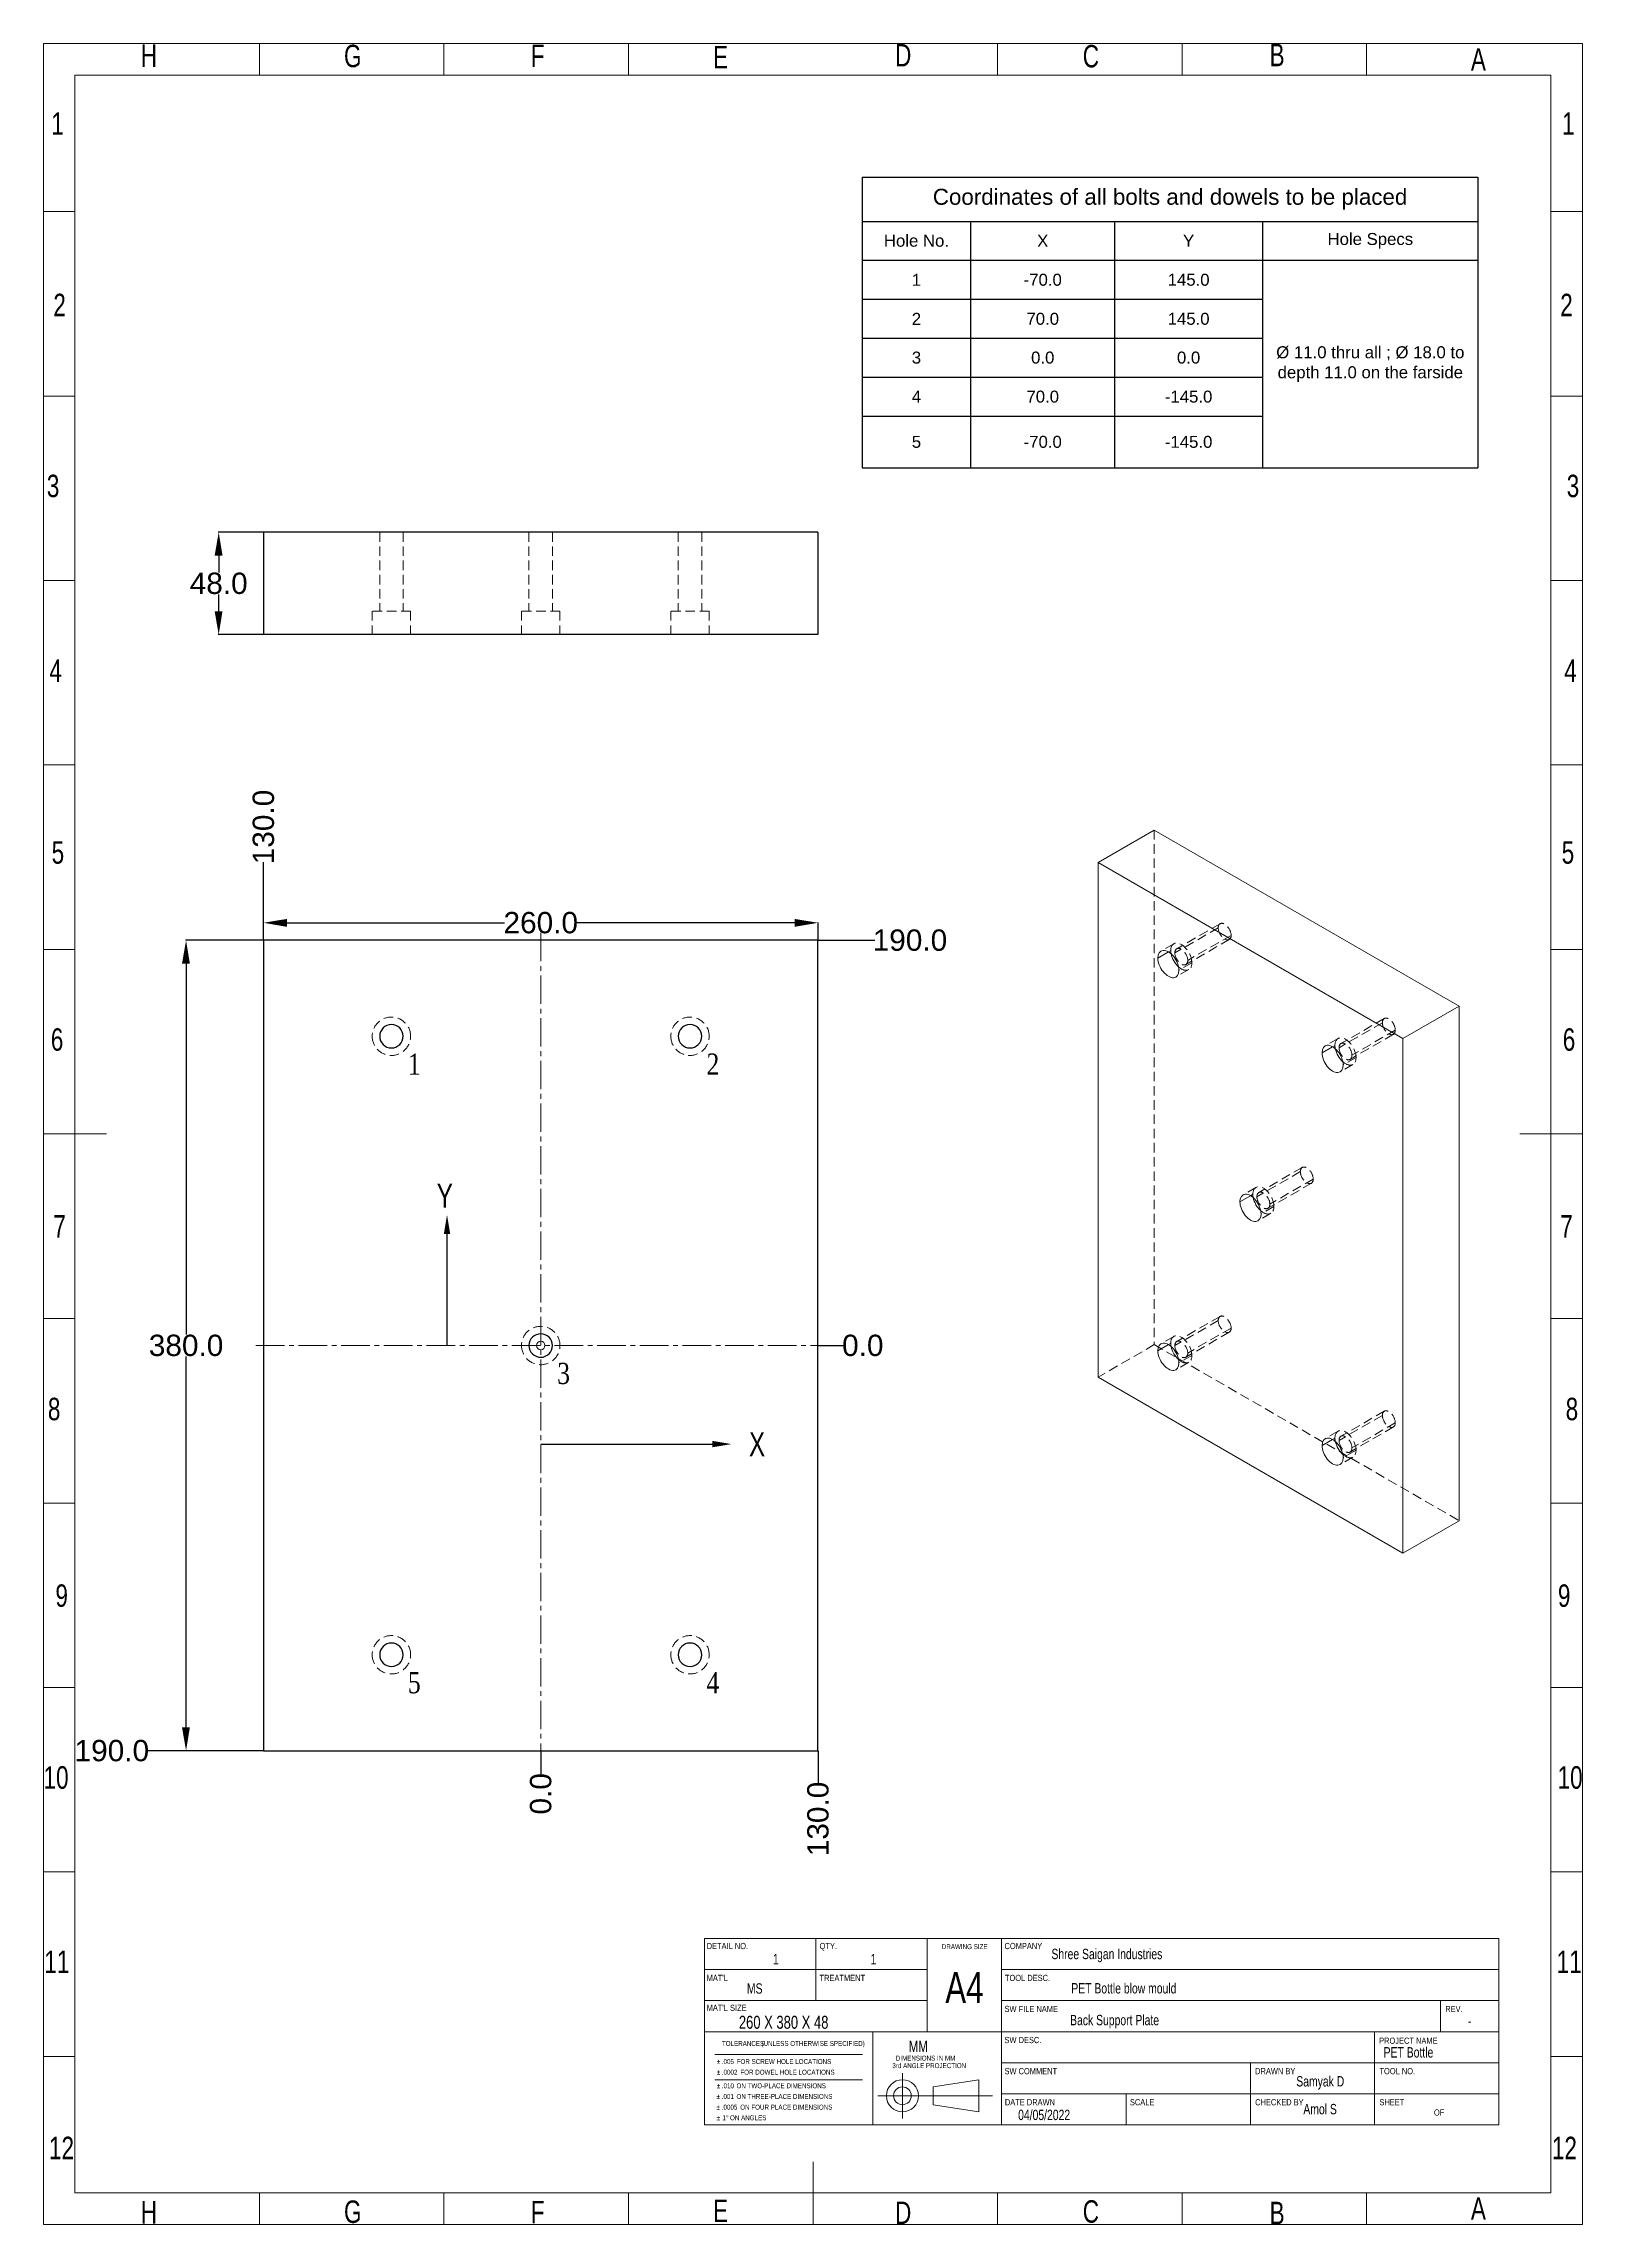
# Model space of a CAD drawing. Header units: millimetres. Extents: x -4200 to 3581, y -7493 to -4075.
# Drawn here: x 2859 to 3581, y -7492 to -6469 of the extents above; entities that cross this region are included whole.
import ezdxf
from ezdxf.enums import TextEntityAlignment as Align

# ---------------------------------------------------------------- set-up
doc = ezdxf.new("R2010")
doc.units = ezdxf.units.MM
doc.header["$LTSCALE"] = 0.7
for name, pattern in [('CENTER2', [28.575, 19.05, -3.175, 3.175, -3.175]), ('HIDDEN', [9.525, 6.35, -3.175]), ('SLD-SOLID', [0])]:
    doc.linetypes.add(name, pattern=pattern)
for name, color, linetype in [('BORDER', 174, 'Continuous'), ('cen lines', 40, 'Continuous'), ('DIM___NOTES', 5, 'SLD-SOLID'), ('txt', 20, 'Continuous')]:
    doc.layers.add(name, color=color, linetype=linetype)
doc.layers.add('dim', color=50, linetype='Continuous', lineweight=5)
doc.layers.add('out txt', color=202, linetype='Continuous', lineweight=13)
doc.styles.add('SLDTEXTSTYLE0', font='TXT', dxfattribs={"width": 0.75})
doc.styles.add('SLDTEXTSTYLE1', font='TXT', dxfattribs={"width": 0.822222})
doc.styles.get("Standard").update_dxf_attribs({"font": 'arial.ttf'})
doc.styles.add('TEXTSTYLE_1', font='times.ttf', dxfattribs={"width": 0.8})
doc.dimstyles.get("Standard").update_dxf_attribs({"dimtxt": 10, "dimasz": 11, "dimexe": 0.18, "dimexo": 0.0625, "dimgap": 0.09, "dimtad": 0, "dimtih": 1, "dimtoh": 1, "dimdec": 1, "dimzin": 0, "dimdsep": 46, "dimtxsty": 'Standard', "dimcen": 0.09, "dimadec": 0, "dimazin": 0, "dimtfac": 1, "dimtdec": 1, "dimtofl": 0, "dimtmove": 0, "dimatfit": 3, "dimfxl": 1, "dimtolj": 1, "dimtzin": 0, "dimarcsym": 0})

msp = doc.modelspace()

# ---------------------------------------------------------------- texts
at = {"color": 3, "char_height": 11.25, "attachment_point": 1, "style": 'SLDTEXTSTYLE0'}
for s, insert in [('Y', (3043.75, -7004.06)), ('X', (3190.15, -7120.55))]:
    msp.add_mtext(s, dxfattribs=dict(at, insert=insert))
at = {"layer": 'BORDER', "color": 2, "linetype": 'Continuous', "lineweight": 9, "style": 'SLDTEXTSTYLE0', "width": 0.75}
for s, height, p in [('1', 4.86, (3201.34, -7371.49)), ('1', 4.86, (3247.13, -7371.49)), ('MS', 4.858, (3189.17, -7385.26)), ('260 X 380 X 48', 6.0722, (3185.39, -7402.07)), ('Back Support Plate ', 4.8578, (3340.69, -7400.06)), ('-', 4.86, (3527.18, -7400.47)), ('Samyak D', 4.858, (3446.74, -7428.78)), ('Amol S', 4.858, (3450.05, -7441.81))]:
    msp.add_text(s, height=height, dxfattribs=at).set_placement(p, align=Align.BOTTOM_LEFT)
at = {"layer": 'BORDER', "color": 3, "linetype": 'Continuous', "lineweight": 9, "style": 'SLDTEXTSTYLE0'}
for s, insert, char_height, attachment_point in [('DETAIL NO.', (3170.28, -7360), 2.915, 1), ('QTY.', (3223.25, -7360), 2.915, 1), ('DRAWING SIZE', (3291.27, -7360.59), 2.3317, 2), ('COMPANY', (3309.94, -7360), 2.915, 1), ('Shree Saigan Industries', (3331.93, -7362.76), 4.8578, 1), ("MAT'L", (3170.28, -7374.97), 2.915, 1), ('TREATMENT', (3223.21, -7374.97), 2.915, 1), ('A4', (3291.12, -7373.67), 14.573, 2), ('TOOL DESC.', (3310.14, -7374.97), 2.915, 1), ('PET Bottle blow mould', (3341.25, -7378.85), 4.8578, 1), ("MAT'L SIZE", (3170.28, -7389), 2.915, 1), ('SW FILE NAME', (3309.94, -7389.51), 2.9146, 1), ('REV.', (3516.57, -7389.51), 2.915, 1), ('SW DESC.', (3309.94, -7404.08), 2.915, 1), ('PROJECT NAME', (3485.58, -7404.4), 2.9146, 1), ('PET Bottle', (3487.69, -7408.88), 4.858, 1), ('SW COMMENT', (3309.94, -7418.66), 2.915, 1), ('DRAWN BY', (3427.44, -7418.66), 2.915, 1), ('TOOL NO.', (3485.73, -7418.66), 2.915, 1), ('DATE DRAWN', (3310.11, -7433.23), 2.915, 1), ('SCALE', (3368.73, -7433.23), 2.915, 1), ('CHECKED BY', (3427.44, -7433.23), 2.915, 1), ('SHEET', (3485.73, -7433.23), 2.915, 1), ('04/05/2022', (3316.32, -7438.22), 4.858, 1), ('OF', (3511.27, -7438.07), 2.915, 1)]:
    msp.add_mtext(s, dxfattribs=dict(at, insert=insert, char_height=char_height, attachment_point=attachment_point))
at = {"layer": 'BORDER', "color": 2, "linetype": 'Continuous', "lineweight": 9}
for s, insert, char_height, attachment_point, style in [('TOLERANCES', (3187.34, -7406), 2.332, 2, 'SLDTEXTSTYLE0'), ('(UNLESS OTHERWISE SPECIFIED)', (3220.2, -7406), 2.3317, 2, 'SLDTEXTSTYLE0'), ('± .005', (3174.97, -7414.46), 2.332, 1, 'SLDTEXTSTYLE0'), ('± .0002', (3174.97, -7419.45), 2.332, 1, 'SLDTEXTSTYLE0'), ('FOR SCREW HOLE LOCATIONS', (3184.37, -7414.46), 2.3317, 1, 'SLDTEXTSTYLE0'), ('FOR DOWEL HOLE LOCATIONS', (3186.09, -7419.45), 2.3317, 1, 'SLDTEXTSTYLE0'), ('± .001', (3174.94, -7430.83), 2.332, 1, 'SLDTEXTSTYLE0'), ('± .010', (3174.98, -7425.82), 2.332, 1, 'SLDTEXTSTYLE0'), ('ON THREE-PLACE DIMENSIONS', (3184.27, -7430.83), 2.3317, 1, 'SLDTEXTSTYLE0'), ('ON TWO-PLACE DIMENSIONS', (3184.3, -7425.82), 2.3317, 1, 'SLDTEXTSTYLE0'), ('± .0005', (3174.92, -7435.84), 2.332, 1, 'SLDTEXTSTYLE0'), ('± 1°', (3174.94, -7440.83), 2.332, 1, 'SLDTEXTSTYLE1'), ('ON ANGLES', (3181.23, -7440.83), 2.332, 1, 'SLDTEXTSTYLE0'), ('ON FOUR PLACE DIMENSIONS', (3186.04, -7435.84), 2.3317, 1, 'SLDTEXTSTYLE0')]:
    msp.add_mtext(s, dxfattribs=dict(at, insert=insert, char_height=char_height, attachment_point=attachment_point, style=style))
at = {"layer": 'txt', "lineweight": 9, "style": 'TEXTSTYLE_1', "width": 0.8}
for s, p in [('1', (3030.21, -6952.94)), ('2', (3170.21, -6952.94)), ('3', (3100.21, -7097.94)), ('5', (3030.21, -7242.94)), ('4', (3170.21, -7242.94))]:
    msp.add_text(s, height=9.94, dxfattribs=at).set_placement(p)

# ---------------------------------------------------------------- blocks, each defined once
blk = doc.blocks.new('*D21')
at = {"layer": 'Defpoints', "color": 0, "transparency": 16777216}
for p in [(2962.5, -6889.9), (3222.5, -6881.7), (3222.5, -6889.9)]:
    blk.add_point(p, dxfattribs=at)
at = {"layer": 'dim', "color": 0, "lineweight": -2, "transparency": 16777216}
for p, q in [((2962.5, -6889.9), (2962.5, -6881.5)), ((2973.5, -6881.7), (3075.5, -6881.7)), ((3211.5, -6881.7), (3109.5, -6881.7)), ((3222.5, -6889.9), (3222.5, -6881.5))]:
    blk.add_line(p, q, dxfattribs=at)
at = {"layer": 'dim', "color": 0, "transparency": 16777216}
for points in [[(2973.5, -6879.9), (2973.5, -6883.6), (2962.5, -6881.7)], [(3211.5, -6879.9), (3211.5, -6883.6), (3222.5, -6881.7)]]:
    blk.add_solid(points, dxfattribs=at)
at = {"layer": 'dim', "color": 0, "lineweight": 9, "transparency": 16777216, "insert": (3092.5, -6881.7), "char_height": 10, "attachment_point": 5}
blk.add_mtext('\\A1;260.0', dxfattribs=at)
blk = doc.blocks.new('*D22')
at = {"layer": 'Defpoints', "color": 0, "transparency": 16777216}
for p in [(2962.5, -6889.9), (2926.2, -7269.9), (2962.5, -7269.9)]:
    blk.add_point(p, dxfattribs=at)
at = {"layer": 'dim', "color": 0, "lineweight": -2, "transparency": 16777216}
for p, q in [((2962.4, -6889.9), (2926, -6889.9)), ((2926.2, -6900.9), (2926.2, -7074.7)), ((2926.2, -7258.9), (2926.2, -7085.1)), ((2962.4, -7269.9), (2926, -7269.9))]:
    blk.add_line(p, q, dxfattribs=at)
at = {"layer": 'dim', "color": 0, "transparency": 16777216}
for points in [[(2924.3, -6900.9), (2928, -6900.9), (2926.2, -6889.9)], [(2924.3, -7258.9), (2928, -7258.9), (2926.2, -7269.9)]]:
    blk.add_solid(points, dxfattribs=at)
at = {"layer": 'dim', "color": 0, "lineweight": 9, "transparency": 16777216, "insert": (2926.2, -7079.9), "char_height": 10, "attachment_point": 5}
blk.add_mtext('\\A1;380.0', dxfattribs=at)
blk = doc.blocks.new('*D23')
at = {"layer": 'Defpoints', "color": 0, "transparency": 16777216}
for p in [(2962.5, -6698.6), (2941.5, -6746.6), (2962.5, -6746.6)]:
    blk.add_point(p, dxfattribs=at)
at = {"layer": 'dim', "color": 0, "lineweight": -2, "transparency": 16777216}
for p, q in [((2962.4, -6698.6), (2941.3, -6698.6)), ((2941.5, -6709.6), (2941.5, -6717.4)), ((2941.5, -6735.6), (2941.5, -6727.8)), ((2962.4, -6746.6), (2941.3, -6746.6))]:
    blk.add_line(p, q, dxfattribs=at)
at = {"layer": 'dim', "color": 0, "transparency": 16777216}
for points in [[(2939.6, -6709.6), (2943.3, -6709.6), (2941.5, -6698.6)], [(2939.6, -6735.6), (2943.3, -6735.6), (2941.5, -6746.6)]]:
    blk.add_solid(points, dxfattribs=at)
at = {"layer": 'dim', "color": 0, "lineweight": 9, "transparency": 16777216, "insert": (2941.5, -6722.6), "char_height": 10, "attachment_point": 5}
blk.add_mtext('\\A1;48.0', dxfattribs=at)
blk = doc.blocks.new('*T20')
at = {"layer": 'txt', "color": 0, "linetype": 'ByBlock', "lineweight": -2, "transparency": 16777216}
for p, q in [((0, 0), (288.6, 0)), ((0, 0), (0, -136.3)), ((288.6, 0), (288.6, -136.3)), ((0, -20.8), (288.6, -20.8)), ((50.8, -20.8), (50.8, -136.3)), ((118.3, -20.8), (118.3, -136.3)), ((187.7, -20.8), (187.7, -136.3)), ((0, -39), (288.6, -39)), ((0, -57.3), (187.7, -57.3)), ((0, -75.6), (187.7, -75.6)), ((0, -93.9), (187.7, -93.9)), ((0, -112.1), (187.7, -112.1)), ((0, -136.3), (288.6, -136.3))]:
    blk.add_line(p, q, dxfattribs=at)
at = {"layer": 'txt', "color": 0, "lineweight": 9, "transparency": 16777216, "attachment_point": 5}
for s, insert, char_height, width in [('Coordinates of all bolts and dowels to be placed', (144.3, -10.4), 7.5, 284.108), ('Hole No.', (25.4, -29.9), 5.62, 47.098), ('X', (84.6, -29.9), 5.62, 63.714), ('Y', (153, -29.9), 5.62, 65.678), ('Hole Specs', (238.2, -29.9), 5.62, 97.118), ('1', (25.4, -48.2), 5.62, 47.098), ('-70.0', (84.6, -48.2), 5.62, 63.714), ('145.0', (153, -48.2), 5.62, 65.678), ('2', (25.4, -66.5), 5.62, 47.098), ('70.0', (84.6, -66.5), 5.62, 63.714), ('145.0', (153, -66.5), 5.62, 65.678), ('3', (25.4, -84.7), 5.62, 47.098), ('0.0', (84.6, -84.7), 5.62, 63.714), ('0.0', (153, -84.7), 5.62, 65.678), ('%%C 11.0 thru all ; %%C 18.0 to depth 11.0 on the farside', (238.2, -87.7), 5.625, 97.118), ('4', (25.4, -103), 5.62, 47.098), ('70.0', (84.6, -103), 5.62, 63.714), ('-145.0', (153, -103), 5.62, 65.678), ('5', (25.4, -124.2), 5.62, 47.098), ('-70.0', (84.6, -124.2), 5.62, 63.714), ('-145.0', (153, -124.2), 5.62, 65.678)]:
    blk.add_mtext(s, dxfattribs=dict(at, insert=insert, char_height=char_height, width=width))
blk = doc.blocks.new('*U18')
at = {"layer": 'cen lines', "color": 0, "linetype": 'CENTER2', "lineweight": 9, "transparency": 16777216}
blk.add_line((0, 193.5), (0, -193.5), dxfattribs=at)
blk = doc.blocks.new('*U19')
at = {"layer": 'cen lines', "color": 0, "linetype": 'CENTER2', "lineweight": 9, "transparency": 16777216}
blk.add_line((-133.5, 0), (133.5, 0), dxfattribs=at)
blk = doc.blocks.new('*D54')
at = {"layer": 'Defpoints', "color": 0, "transparency": 16777216}
for p in [(3092.5, -7079.9), (3222.5, -7079.9), (3234.3, -7079.9)]:
    blk.add_point(p, dxfattribs=at)
at = {"layer": 'dim', "color": 0, "lineweight": -2, "transparency": 16777216}
blk.add_line((3222.5, -7079.9), (3234.3, -7079.9), dxfattribs=at)
at = {"layer": 'dim', "color": 0, "lineweight": 9, "transparency": 16777216, "insert": (3243.5, -7079.9), "char_height": 10, "attachment_point": 5}
blk.add_mtext('\\A1;0.0', dxfattribs=at)
blk = doc.blocks.new('*D55')
at = {"layer": 'Defpoints', "color": 0, "transparency": 16777216}
for p in [(3092.5, -7079.9), (3092.5, -7269.9), (3092.5, -7280.9)]:
    blk.add_point(p, dxfattribs=at)
at = {"layer": 'dim', "color": 0, "lineweight": -2, "transparency": 16777216}
blk.add_line((3092.5, -7270), (3092.5, -7280.9), dxfattribs=at)
at = {"layer": 'dim', "color": 0, "lineweight": 9, "transparency": 16777216, "insert": (3092.5, -7290.1), "char_height": 10, "attachment_point": 5, "rotation": 90}
blk.add_mtext('\\A1;0.0', dxfattribs=at)
blk = doc.blocks.new('*D56')
at = {"layer": 'Defpoints', "color": 0, "transparency": 16777216}
for p in [(3092.5, -7079.9), (3222.5, -7269.9), (3222.5, -7285.4)]:
    blk.add_point(p, dxfattribs=at)
at = {"layer": 'dim', "color": 0, "lineweight": -2, "transparency": 16777216}
blk.add_line((3222.5, -7270), (3222.5, -7285.4), dxfattribs=at)
at = {"layer": 'dim', "color": 0, "lineweight": 9, "transparency": 16777216, "insert": (3222.5, -7301.9), "char_height": 10, "attachment_point": 5, "rotation": 90}
blk.add_mtext('\\A1;130.0', dxfattribs=at)
blk = doc.blocks.new('*D57')
at = {"layer": 'Defpoints', "color": 0, "transparency": 16777216}
for p in [(3092.5, -7079.9), (2907.9, -7269.9), (2962.5, -7269.9)]:
    blk.add_point(p, dxfattribs=at)
at = {"layer": 'dim', "color": 0, "lineweight": -2, "transparency": 16777216}
blk.add_line((2962.4, -7269.9), (2907.9, -7269.9), dxfattribs=at)
at = {"layer": 'dim', "color": 0, "lineweight": 9, "transparency": 16777216, "insert": (2891.4, -7269.9), "char_height": 10, "attachment_point": 5}
blk.add_mtext('\\A1;190.0', dxfattribs=at)
blk = doc.blocks.new('*D58')
at = {"layer": 'Defpoints', "color": 0, "transparency": 16777216}
for p in [(3222.5, -6889.9), (3249.1, -6889.9), (3092.5, -7079.9)]:
    blk.add_point(p, dxfattribs=at)
at = {"layer": 'dim', "color": 0, "lineweight": -2, "transparency": 16777216}
blk.add_line((3222.5, -6889.9), (3249.1, -6889.9), dxfattribs=at)
at = {"layer": 'dim', "color": 0, "lineweight": 9, "transparency": 16777216, "insert": (3265.6, -6889.9), "char_height": 10, "attachment_point": 5}
blk.add_mtext('\\A1;190.0', dxfattribs=at)
blk = doc.blocks.new('*D59')
at = {"layer": 'Defpoints', "color": 0, "transparency": 16777216}
for p in [(2962.5, -6853.3), (2962.5, -6889.9), (3092.5, -7079.9)]:
    blk.add_point(p, dxfattribs=at)
at = {"layer": 'dim', "color": 0, "lineweight": -2, "transparency": 16777216}
blk.add_line((2962.5, -6889.9), (2962.5, -6853.3), dxfattribs=at)
at = {"layer": 'dim', "color": 0, "lineweight": 9, "transparency": 16777216, "insert": (2962.5, -6836.8), "char_height": 10, "attachment_point": 5, "rotation": 90}
blk.add_mtext('\\A1;130.0', dxfattribs=at)
blk = doc.blocks.new('out border')
at = {"layer": 'out txt', "linetype": 'SLD-SOLID'}
for p, q in [((73, 505), (73, 520)), ((161, 505), (161, 520)), ((249, 505), (249, 520)), ((425, 505), (425, 520)), ((513, 505), (513, 520)), ((600.9, 505), (600.9, 520)), ((-15, -505), (-15, 505)), ((-15, 505), (688.9, 505)), ((688.9, 505), (688.9, -505)), ((-15, 439.9), (-29.9, 439.9)), ((688.9, 439.9), (703.9, 439.9)), ((688.9, 439.9), (703.9, 439.9)), ((-15, 351.9), (-29.9, 351.9)), ((688.9, 351.9), (703.9, 351.9)), ((688.9, 351.9), (703.9, 351.9)), ((-15, 264), (-29.9, 264)), ((688.9, 264), (703.9, 264)), ((688.9, 264), (703.9, 264)), ((-15, 176), (-29.9, 176)), ((688.9, 176), (703.9, 176)), ((688.9, 176), (703.9, 176)), ((-15, 88), (-29.9, 88)), ((688.9, 88), (703.9, 88)), ((688.9, 88), (703.9, 88)), ((-29.9, 0), (0, 0)), ((703.9, 0), (674, 0)), ((688.9, 0), (703.9, 0)), ((-15, -88), (-29.9, -88)), ((688.9, -88), (703.9, -88)), ((688.9, -88), (703.9, -88)), ((-15, -176), (-29.9, -176)), ((688.9, -176), (703.9, -176)), ((688.9, -176), (703.9, -176)), ((-15, -264), (-29.9, -264)), ((688.9, -264), (703.9, -264)), ((688.9, -264), (703.9, -264)), ((-15, -351.9), (-29.9, -351.9)), ((688.9, -351.9), (703.9, -351.9)), ((688.9, -351.9), (703.9, -351.9)), ((-15, -439.9), (-29.9, -439.9)), ((688.9, -439.9), (703.9, -439.9)), ((688.9, -439.9), (703.9, -439.9)), ((337, -520), (337, -490.1)), ((688.9, -505), (-15, -505)), ((73, -505), (73, -520)), ((161, -505), (161, -520)), ((249, -505), (249, -520)), ((425, -505), (425, -520)), ((513, -505), (513, -520)), ((600.9, -505), (600.9, -520))]:
    blk.add_line(p, q, dxfattribs=at)
blk.add_lwpolyline([(-29.9, -520), (-29.9, 520), (703.9, 520), (703.9, -520)], close=True, dxfattribs=at)
at = {"layer": 'out txt', "linetype": 'Continuous', "style": 'SLDTEXTSTYLE0'}
for s, insert, char_height, attachment_point in [('H', (20.3, 508.9), 10.7, 8), ('G', (117.5, 508.6), 10.7, 8), ('F', (205.7, 508.8), 10.7, 8), ('E', (292.9, 508.2), 10.7, 8), ('D', (380, 509.1), 10.7, 8), ('C', (469.5, 508.5), 10.7, 8), ('B', (558.3, 509.2), 10.7, 8), ('A', (654.3, 507.1), 10.7, 8), ('1', (-23.3, 487.2), 10.7, 2), ('1', (697.2, 487.2), 10.7, 2), ('2', (-22.3, 400.7), 10.7, 2), ('2', (696.3, 400.7), 10.7, 2), ('3', (-25.4, 314.4), 10.7, 2), ('3', (699.4, 314.4), 10.7, 2), ('4', (-24.2, 226.3), 10.7, 2), ('4', (698.2, 226.3), 10.7, 2), ('5', (-23.1, 139.6), 10.7, 2), ('5', (697, 139.6), 10.7, 2), ('6', (-23.5, 50.4), 10.7, 2), ('6', (697.5, 50.4), 10.7, 2), ('7', (-22.3, -38.7), 10.7, 2), ('7', (696.3, -38.7), 10.7, 2), ('8', (-24.9, -125.8), 10.7, 2), ('8', (698.9, -125.8), 10.7, 2), ('9', (-21.3, -214.8), 10.7, 2), ('9', (695.2, -214.8), 10.7, 2), ('10', (-24, -301.5), 10.73, 2), ('10', (698, -301.5), 10.73, 2), ('11', (-23.6, -389.4), 10.73, 2), ('11', (697.6, -389.4), 10.73, 2), ('12', (-21.4, -478.2), 10.73, 2), ('12', (695.3, -478.2), 10.73, 2), ('H', (20.3, -508.9), 10.7, 2), ('G', (117.5, -508.6), 10.7, 2), ('F', (205.7, -508.8), 10.7, 2), ('E', (292.9, -508.2), 10.7, 2), ('D', (380, -509.1), 10.7, 2), ('C', (469.5, -508.5), 10.7, 2), ('B', (558.3, -509.2), 10.7, 2), ('A', (654.3, -507.1), 10.7, 2)]:
    blk.add_mtext(s, dxfattribs=dict(at, insert=insert, char_height=char_height, attachment_point=attachment_point))
blk = doc.blocks.new('proj')
at = {"color": 3, "linetype": 'Continuous', "lineweight": 9}
for p, q in [((-3434.1, -7322.6), (-3434.1, -7343.8)), ((-3419.7, -7329), (-3398.2, -7325.7)), ((-3419.7, -7329), (-3419.7, -7337.4)), ((-3398.2, -7340.7), (-3398.2, -7325.7)), ((-3445.6, -7333.2), (-3391.8, -7333.2)), ((-3419.7, -7337.4), (-3398.2, -7340.7))]:
    blk.add_line(p, q, dxfattribs=at)
for radius in [7.52, 4.17]:
    blk.add_circle((-3434.1, -7333.2), radius, dxfattribs=at)
at = {"color": 3, "linetype": 'Continuous', "lineweight": 9, "attachment_point": 1, "style": 'SLDTEXTSTYLE0'}
for s, insert, char_height in [('MM', (-3431.1, -7307.4), 5.35), ('3rd ANGLE PROJECTION', (-3438.8, -7317.9), 2.332), ('DIMENSIONS IN MM', (-3437.2, -7314.4), 2.332)]:
    blk.add_mtext(s, dxfattribs=dict(at, insert=insert, char_height=char_height))

# ---------------------------------------------------------------- dimensions: what is measured, and where the dimension line sits
at = {"layer": 'dim', "lineweight": 9}
for base, p1, p2, picture, middle in [((2941.46, -6746.58), (2962.48, -6698.58), (2962.48, -6746.58), '*D23', (2941.46, -6722.58)), ((2926.16, -7269.91), (2962.48, -6889.91), (2962.48, -7269.91), '*D22', (2926.16, -7079.91))]:
    dim = msp.add_linear_dim(base=base, p1=p1, p2=p2, angle=90, dimstyle='Standard', dxfattribs=at)
    dim.commit()
    dim.dimension.update_dxf_attribs({"geometry": picture, "text_midpoint": middle})
for feature_location, offset, dtype, origin, picture, middle in [((2962.48, -6889.91), (0, 36.61), 1, (3092.48, -7079.91), '*D59', (2962.48, -6836.83)), ((3222.48, -6889.91), (26.6, 0), 0, (3092.48, -7079.91), '*D58', (3265.55, -6889.91)), ((3222.48135027, -7079.91283669), (11.82103553, 0), 0, (3092.48135027, -7079.91283669), '*D54', (3243.47833395, -7079.91283669)), ((2962.48, -7269.91), (-54.61, 0), 0, (3092.48, -7079.91), '*D57', (2891.39, -7269.91)), ((3092.48135027, -7269.91283669), (0, -11.02240488), 1, (3092.48135027, -7079.91283669), '*D55', (3092.48135027, -7290.11118973)), ((3222.48, -7269.91), (0, -15.53), 1, (3092.48, -7079.91), '*D56', (3222.48, -7301.91))]:
    dim = msp.add_ordinate_dim(feature_location=feature_location, offset=offset, dtype=dtype, origin=origin, dimstyle='Standard', dxfattribs=at)
    dim.commit()
    dim.dimension.update_dxf_attribs({"geometry": picture, "text_midpoint": middle})
dim = msp.add_linear_dim(base=(3222.48, -6881.72), p1=(2962.48, -6889.91), p2=(3222.48, -6889.91), dimstyle='Standard', dxfattribs=at)
dim.commit()
dim.dimension.update_dxf_attribs({"geometry": '*D21', "text_midpoint": (3092.48, -6881.72), "dimtype": 160})

# ---------------------------------------------------------------- linework, layer by layer
at = {"color": 6, "linetype": 'Continuous', "extrusion": (-2.44929e-16, -1, -2.22045e-16)}
for p, q in [((3222.48, -6698.58), (2962.48, -6698.58)), ((2962.48, -6698.58), (2962.48, -6746.58)), ((3222.48, -6698.58), (3222.48, -6746.58)), ((3222.48, -6746.58), (2962.48, -6746.58))]:
    msp.add_line(p, q, dxfattribs=at)
at = {"color": 3, "linetype": 'HIDDEN', "lineweight": 0, "extrusion": (-2.44929e-16, -1, -2.22045e-16)}
for p, q in [((3016.98, -6698.58), (3016.98, -6735.58)), ((3027.98, -6698.58), (3027.98, -6735.58)), ((3086.98, -6698.58), (3086.98, -6735.58)), ((3097.98, -6698.58), (3097.98, -6735.58)), ((3156.98, -6698.58), (3156.98, -6735.58)), ((3167.98, -6698.58), (3167.98, -6735.58)), ((3013.48, -6735.58), (3013.48, -6746.58)), ((3031.48, -6735.58), (3013.48, -6735.58)), ((3031.48, -6735.58), (3031.48, -6746.58)), ((3083.48, -6735.58), (3083.48, -6746.58)), ((3101.48, -6735.58), (3083.48, -6735.58)), ((3101.48, -6735.58), (3101.48, -6746.58)), ((3153.48, -6735.58), (3153.48, -6746.58)), ((3171.48, -6735.58), (3153.48, -6735.58)), ((3171.48, -6735.58), (3171.48, -6746.58))]:
    msp.add_line(p, q, dxfattribs=at)
at = {"color": 6, "linetype": 'Continuous', "lineweight": 0, "extrusion": (1.66533e-16, 0.816497, 0.57735)}
for p, q in [((3380.17, -6838.22), (3353.78, -6853.46)), ((3523.13, -6920.76), (3380.17, -6838.22)), ((3496.74, -6936), (3353.78, -6853.46)), ((3353.78, -6853.46), (3353.78, -7094.73)), ((3386.77, -6895.36), (3381.82, -6898.22)), ((3523.13, -6920.76), (3496.74, -6936)), ((3523.13, -7162.03), (3523.13, -6920.76)), ((3463.75, -6939.81), (3458.8, -6942.67)), ((3496.74, -7177.26), (3496.74, -6936)), ((3425.26, -7009.65), (3420.31, -7012.5)), ((3386.77, -7079.49), (3381.82, -7082.34)), ((3353.78, -7094.73), (3496.74, -7177.26)), ((3463.75, -7123.93), (3458.8, -7126.79)), ((3523.13, -7162.03), (3496.74, -7177.26))]:
    msp.add_line(p, q, dxfattribs=at)
at = {"color": 3, "linetype": 'HIDDEN', "lineweight": 0, "extrusion": (1.66533e-16, 0.816497, 0.57735)}
for p, q in [((3380.17, -6838.22), (3380.17, -7079.49)), ((3389.32, -6891.53), (3383.27, -6895.02)), ((3410.14, -6884.09), (3389.79, -6895.84)), ((3411.02, -6882.14), (3390.68, -6893.88)), ((3415.3, -6889.54), (3394.96, -6901.29)), ((3416.19, -6887.59), (3395.84, -6899.33)), ((3387.87, -6894.73), (3386.77, -6895.36)), ((3397.77, -6900.44), (3391.72, -6903.94)), ((3396.32, -6903.65), (3390.27, -6907.14)), ((3487.12, -6928.54), (3466.77, -6940.28)), ((3488, -6926.58), (3467.66, -6938.33)), ((3493.16, -6932.03), (3472.82, -6943.78)), ((3466.3, -6935.97), (3460.25, -6939.46)), ((3464.85, -6939.17), (3463.75, -6939.81)), ((3492.28, -6933.99), (3471.93, -6945.73)), ((3473.3, -6948.09), (3467.25, -6951.58)), ((3474.74, -6944.89), (3468.7, -6948.38)), ((3448.63, -6998.38), (3428.28, -7010.12)), ((3449.51, -6996.42), (3429.17, -7008.17)), ((3453.79, -7003.83), (3433.45, -7015.57)), ((3454.68, -7001.87), (3434.33, -7013.62)), ((3427.81, -7005.81), (3421.76, -7009.3)), ((3426.36, -7009.01), (3425.26, -7009.65)), ((3434.81, -7017.93), (3428.76, -7021.42)), ((3436.26, -7014.73), (3430.21, -7018.22)), ((3410.14, -7068.22), (3389.79, -7079.96)), ((3411.02, -7066.26), (3390.68, -7078.01)), ((3415.3, -7073.67), (3394.96, -7085.41)), ((3416.19, -7071.71), (3395.84, -7083.46)), ((3380.17, -7079.49), (3353.78, -7094.73)), ((3380.17, -7079.49), (3523.13, -7162.03)), ((3389.32, -7075.65), (3383.27, -7079.14)), ((3387.87, -7078.85), (3386.77, -7079.49)), ((3397.77, -7084.57), (3391.72, -7088.06)), ((3396.32, -7087.77), (3390.27, -7091.26)), ((3487.12, -7112.66), (3466.77, -7124.41)), ((3488, -7110.7), (3467.66, -7122.45)), ((3493.16, -7116.15), (3472.82, -7127.9)), ((3466.3, -7120.09), (3460.25, -7123.58)), ((3464.85, -7123.3), (3463.75, -7123.93)), ((3492.28, -7118.11), (3471.93, -7129.86)), ((3473.3, -7132.21), (3467.25, -7135.71)), ((3474.74, -7129.01), (3468.7, -7132.5))]:
    msp.add_line(p, q, dxfattribs=at)
at = {"color": 6, "linetype": 'Continuous'}
for p, q in [((3222.48, -6889.91), (2962.48, -6889.91)), ((2962.48, -6889.91), (2962.48, -7269.91)), ((3222.48, -7269.91), (3222.48, -6889.91)), ((2962.48, -7269.91), (3222.48, -7269.91))]:
    msp.add_line(p, q, dxfattribs=at)
at = {"color": 3}
for p, q in [((3048.56, -7079.91), (3048.56, -7027.57)), ((3092.48, -7126.13), (3173.02, -7126.13))]:
    msp.add_line(p, q, dxfattribs=at)
at = {"color": 3, "linetype": 'HIDDEN', "lineweight": 0}
for centre, start, end in [((3022.48, -6934.91), 0, 180), ((3162.48, -6934.91), 0, 180), ((3022.48, -6934.91), 180, 0), ((3162.48, -6934.91), 180, 0), ((3092.48, -7079.91), 0, 180), ((3092.48, -7079.91), 180, 0), ((3022.48, -7224.91), 0, 180), ((3162.48, -7224.91), 0, 180), ((3022.48, -7224.91), 180, 0), ((3162.48, -7224.91), 180, 0)]:
    msp.add_arc(centre, 9, start, end, dxfattribs=at)
at = {"color": 6, "linetype": 'Continuous'}
for centre, start, end in [((3022.48, -6934.91), 0, 180), ((3162.48, -6934.91), 0, 180), ((3022.48, -6934.91), 180, 0), ((3162.48, -6934.91), 180, 0), ((3092.48, -7079.91), 0, 180), ((3092.48, -7079.91), 180, 0), ((3022.48, -7224.91), 0, 180), ((3022.48, -7224.91), 180, 0), ((3162.48, -7224.91), 0, 180), ((3162.48, -7224.91), 180, 0)]:
    msp.add_arc(centre, 5.5, start, end, dxfattribs=at)
at = {"color": 3, "linetype": 'HIDDEN', "lineweight": 0, "extrusion": (0, 0, -1)}
for centre in [(3392.82, -6897.59), (3469.8, -6942.03), (3431.31, -7011.87), (3392.82, -7081.71), (3469.8, -7126.15)]:
    msp.add_ellipse(centre, major_axis=(-3.5, 6.06), ratio=0.5773503, start_param=-0.7853982, end_param=2.3561945, dxfattribs=at)
at = {"color": 3, "linetype": 'HIDDEN', "lineweight": 0}
for centre, major_axis, start_param, end_param in [((3413.16, -6885.84), (-2.14, 3.7), -2.3561945, 0.7853982), ((3413.16, -6885.84), (2.14, -3.7), -2.3561945, 0.7853982), ((3392.82, -6897.59), (3.5, -6.06), -2.3561945, -2.0979517), ((3392.82, -6897.59), (2.14, -3.7), -2.3561945, 0.7853982), ((3392.82, -6897.59), (3.5, -6.06), -1.0436409, 0.7853982), ((3490.14, -6930.28), (-2.14, 3.7), -2.3561945, 0.7853982), ((3490.14, -6930.28), (2.14, -3.7), -2.3561945, 0.7853982), ((3469.8, -6942.03), (3.5, -6.06), -2.3561945, -2.0979517), ((3469.8, -6942.03), (2.14, -3.7), -2.3561945, 0.7853982), ((3469.8, -6942.03), (3.5, -6.06), -1.0436409, 0.7853982), ((3451.65, -7000.12), (-2.14, 3.7), -2.3561945, 0.7853982), ((3451.65, -7000.12), (2.14, -3.7), -2.3561945, 0.7853982), ((3431.31, -7011.87), (3.5, -6.06), -2.3561945, -2.0979517), ((3431.31, -7011.87), (2.14, -3.7), -2.3561945, 0.7853982), ((3431.31, -7011.87), (3.5, -6.06), -1.0436409, 0.7853982), ((3413.16, -7069.96), (-2.14, 3.7), -2.3561945, 0.7853982), ((3413.16, -7069.96), (2.14, -3.7), -2.3561945, 0.7853982), ((3392.82, -7081.71), (3.5, -6.06), -2.3561945, -2.0979517), ((3392.82, -7081.71), (2.14, -3.7), -2.3561945, 0.7853982), ((3392.82, -7081.71), (3.5, -6.06), -1.0436409, 0.7853982), ((3490.14, -7114.41), (-2.14, 3.7), -2.3561945, 0.7853982), ((3490.14, -7114.41), (2.14, -3.7), -2.3561945, 0.7853982), ((3469.8, -7126.15), (3.5, -6.06), -2.3561945, -2.0979517), ((3469.8, -7126.15), (2.14, -3.7), -2.3561945, 0.7853982), ((3469.8, -7126.15), (3.5, -6.06), -1.0436409, 0.7853982)]:
    msp.add_ellipse(centre, major_axis=major_axis, ratio=0.5773503, start_param=start_param, end_param=end_param, dxfattribs=at)
at = {"color": 6, "linetype": 'Continuous', "lineweight": 0}
for centre, major_axis, start_param, end_param in [((3386.77, -6901.08), (-3.5, 6.06), -2.3561945, 0.7853982), ((3386.77, -6901.08), (3.5, -6.06), -2.3561945, 0.7853982), ((3392.82, -6897.59), (3.5, -6.06), -2.0979517, -1.0436409), ((3463.75, -6945.52), (-3.5, 6.06), -2.3561945, 0.7853982), ((3463.75, -6945.52), (3.5, -6.06), -2.3561945, 0.7853982), ((3469.8, -6942.03), (3.5, -6.06), -2.0979517, -1.0436409), ((3425.26, -7015.36), (-3.5, 6.06), -2.3561945, 0.7853982), ((3425.26, -7015.36), (3.5, -6.06), -2.3561945, 0.7853982), ((3431.31, -7011.87), (3.5, -6.06), -2.0979517, -1.0436409), ((3386.77, -7085.2), (-3.5, 6.06), -2.3561945, 0.7853982), ((3386.77, -7085.2), (3.5, -6.06), -2.3561945, 0.7853982), ((3392.82, -7081.71), (3.5, -6.06), -2.0979517, -1.0436409), ((3463.75, -7129.65), (-3.5, 6.06), -2.3561945, 0.7853982), ((3469.8, -7126.15), (3.5, -6.06), -2.0979517, -1.0436409), ((3463.75, -7129.65), (3.5, -6.06), -2.3561945, 0.7853982)]:
    msp.add_ellipse(centre, major_axis=major_axis, ratio=0.5773503, start_param=start_param, end_param=end_param, dxfattribs=at)
at = {"color": 3, "linetype": 'HIDDEN', "lineweight": 0, "extrusion": (7.21111e-17, 4.16334e-17, -1)}
for centre in [(3392.82, -6897.59), (3469.8, -6942.03), (3431.31, -7011.87), (3392.82, -7081.71), (3469.8, -7126.15)]:
    msp.add_ellipse(centre, major_axis=(-2.14, 3.7), ratio=0.5773503, start_param=-0.7853982, end_param=2.3561945, dxfattribs=at)
at = {"color": 3}
for points in [[(3048.56, -7018.65), (3047.08, -7027.57), (3050.05, -7027.57)], [(3181.93, -7126.13), (3173.02, -7124.64), (3173.02, -7127.62)]]:
    msp.add_solid(points, dxfattribs=at)
at = {"layer": 'BORDER', "color": 3, "linetype": 'Continuous', "lineweight": 9}
for p, q in [((3308.6, -7357.94), (3169.23, -7357.94)), ((3169.23, -7357.94), (3169.23, -7445.38)), ((3221.43, -7372.51), (3221.43, -7357.94)), ((3273.63, -7357.94), (3273.63, -7401.66)), ((3541.77, -7357.94), (3308.6, -7357.94)), ((3308.6, -7357.94), (3308.6, -7445.38)), ((3273.63, -7372.51), (3169.23, -7372.51)), ((3221.43, -7372.51), (3221.43, -7387.08)), ((3308.6, -7372.51), (3541.77, -7372.51)), ((3273.63, -7387.08), (3169.23, -7387.08)), ((3541.77, -7387.08), (3308.6, -7387.08)), ((3514.32, -7401.66), (3514.32, -7387.08)), ((3308.6, -7401.66), (3169.23, -7401.66)), ((3248.27, -7445.38), (3248.27, -7401.66)), ((3541.77, -7401.66), (3308.6, -7401.66)), ((3483.48, -7430.8), (3483.48, -7401.66)), ((3243.42, -7412.39), (3174.09, -7412.39)), ((3541.77, -7416.23), (3308.6, -7416.23)), ((3425.19, -7430.8), (3425.19, -7416.23)), ((3243.42, -7424.24), (3174.09, -7424.24)), ((3541.77, -7430.8), (3308.6, -7430.8)), ((3366.9, -7445.38), (3366.9, -7430.8)), ((3425.19, -7445.38), (3425.19, -7430.8)), ((3483.48, -7445.38), (3483.48, -7430.8)), ((3169.23, -7445.38), (3308.6, -7445.38))]:
    msp.add_line(p, q, dxfattribs=at)
at = {"layer": 'cen lines', "lineweight": 9}
msp.add_circle((3092.48, -7079.91), 2, dxfattribs=at)
at = {"layer": 'DIM___NOTES', "color": 3, "linetype": 'Continuous', "lineweight": 9}
for p, q in [((3169.23, -7357.94), (3541.77, -7357.94)), ((3169.23, -7357.94), (3169.23, -7445.38)), ((3541.77, -7357.94), (3541.77, -7445.38)), ((3169.23, -7445.38), (3541.77, -7445.38))]:
    msp.add_line(p, q, dxfattribs=at)

# ---------------------------------------------------------------- block references
for name, p in [('*T20', (3243.25, -6532.04)), ('proj', (6696.15, -98.48))]:
    msp.add_blockref(name, p)
at = {"layer": 'cen lines', "linetype": 'CENTER2', "lineweight": 9}
for name in ['*U18', '*U19']:
    msp.add_blockref(name, (3092.48, -7079.91), dxfattribs=at)
at = {"layer": 'out txt', "xscale": 0.9831780000000001, "yscale": 0.9831780000000001, "zscale": 0.9831780000000001}
msp.add_blockref('out border', (2888.83, -6980.73), dxfattribs=at)

msp.set_redraw_order([(e.dxf.handle, doc.entitydb.next_handle()) for e in msp.query("TEXT MTEXT ATTDEF DIMENSION ARC_DIMENSION")])  # texts and dimensions are drawn at this point

doc.saveas('drawing.dxf')
